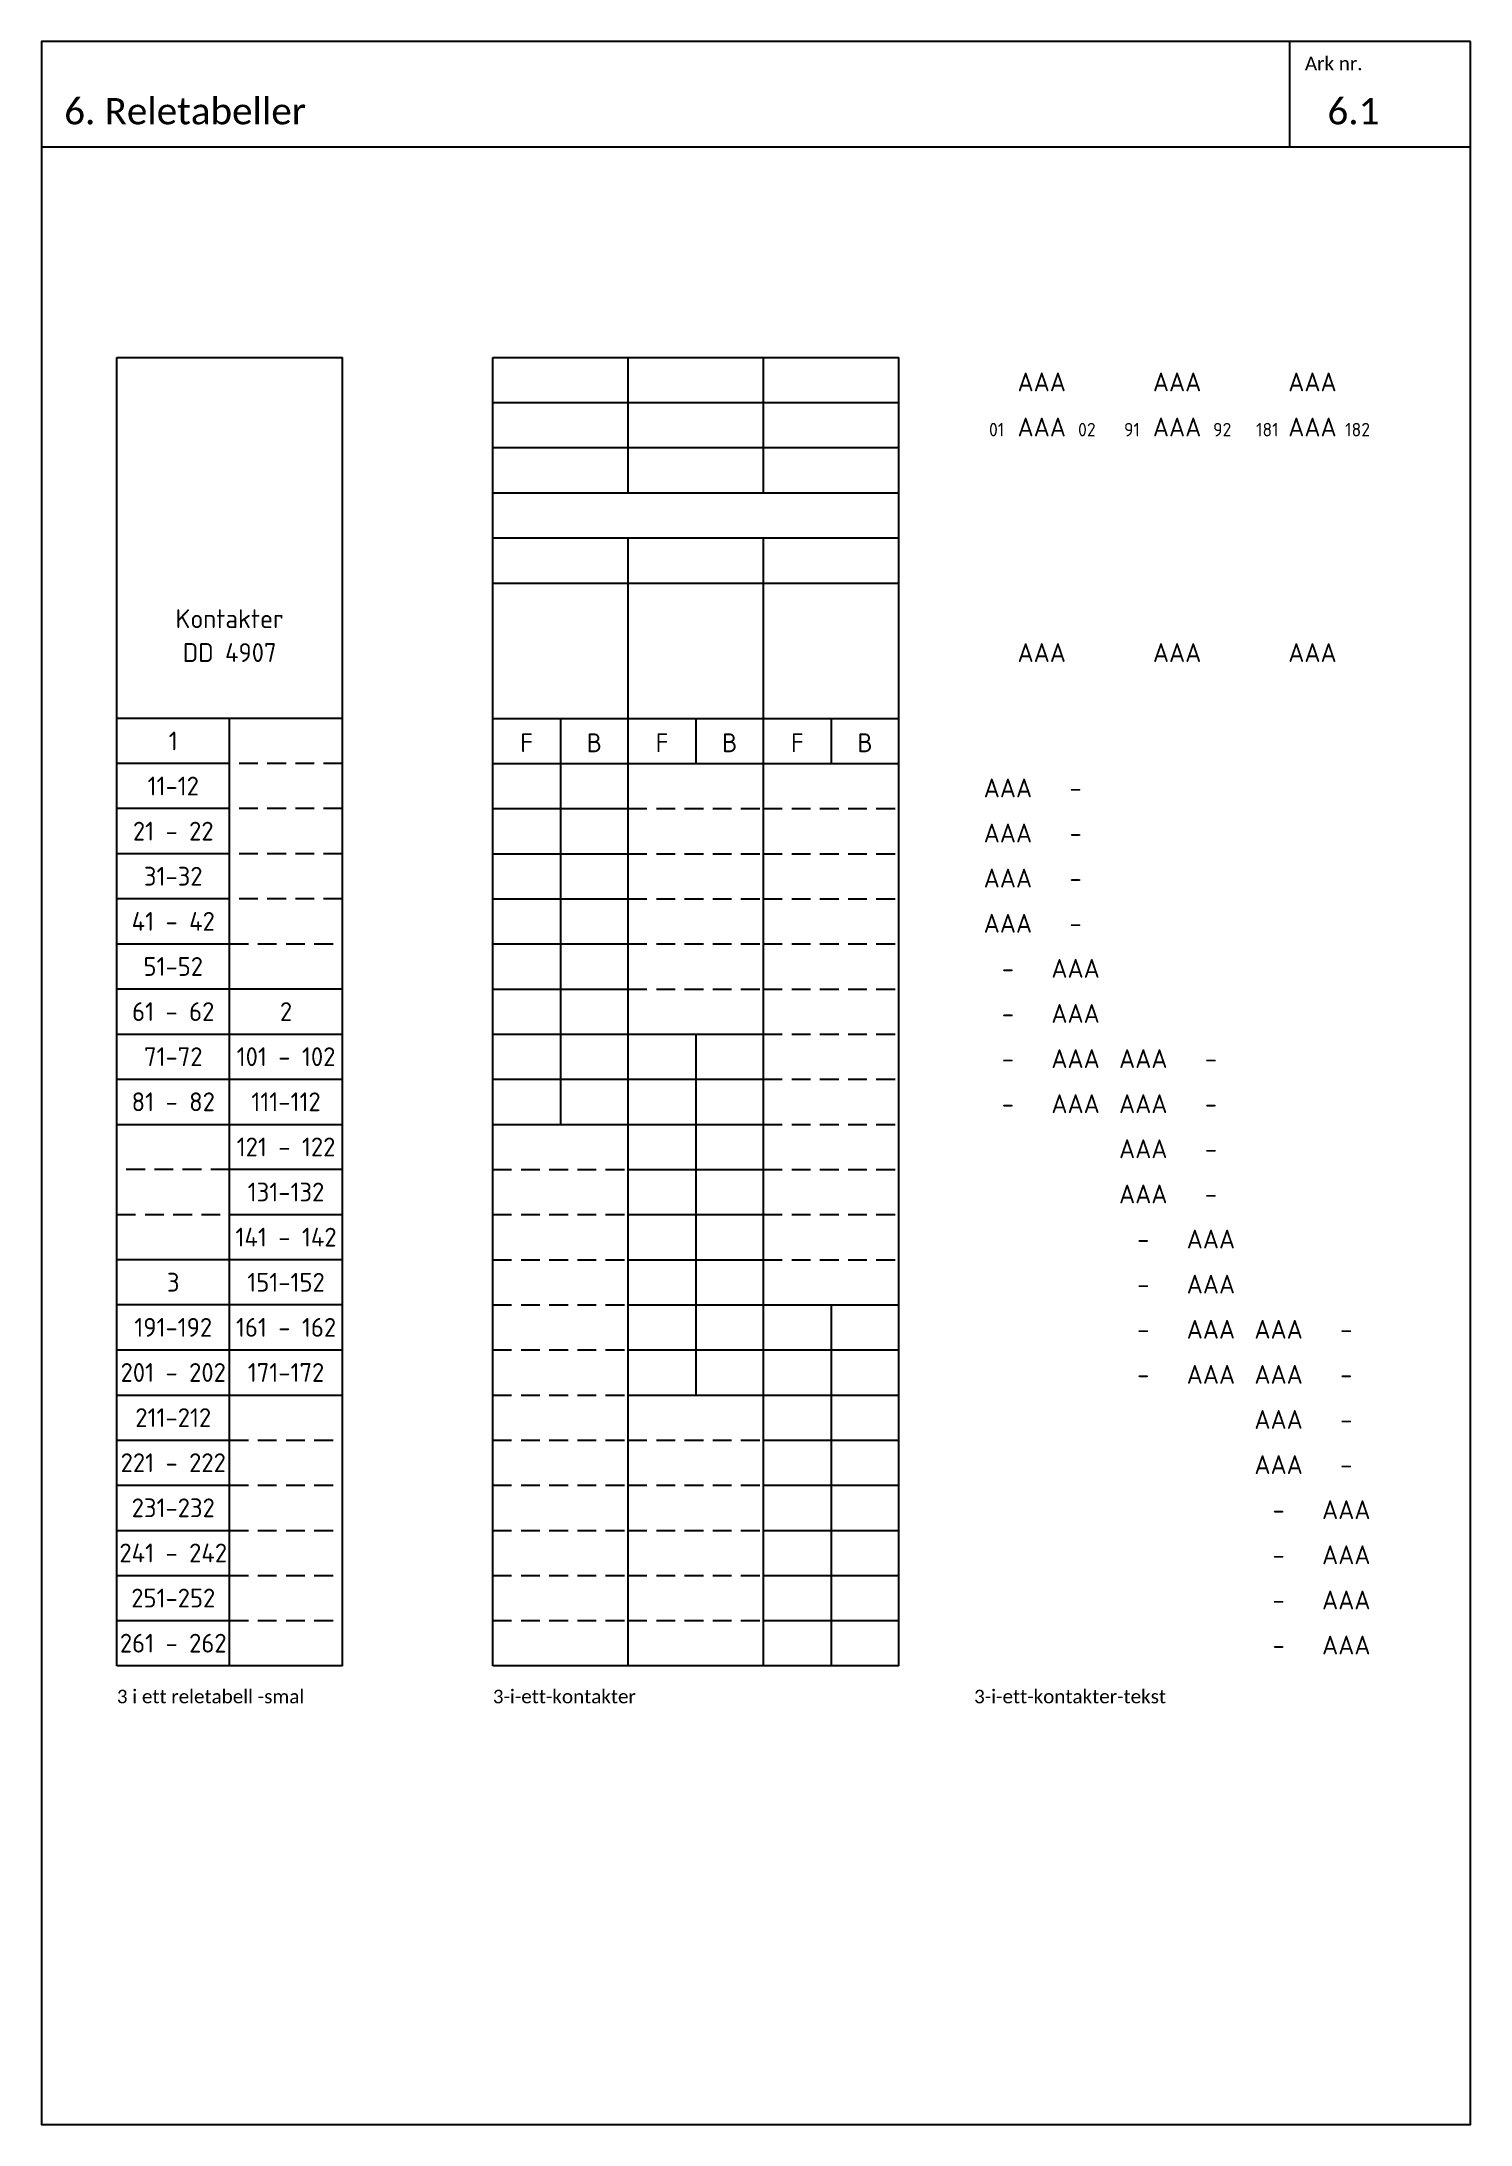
# Model space of a CAD drawing. Extents: x -220 to 1240, y -2179 to 277.
# Drawn here: x 0 to 190, y -1842 to -1565 of the extents above; entities that cross this region are included whole.
import ezdxf
from ezdxf.enums import TextEntityAlignment as Align

# ---------------------------------------------------------------- set-up
doc = ezdxf.new("R2010")
doc.units = 0
doc.linetypes.add('HIDDENX10', pattern=[3.75, 2.5, -1.25])
doc.linetypes.add('SOLID', pattern=[0])
for name, color, linetype in [('RAMME', 5, 'Continuous'), ('RAMME SYMBOLER', 4, 'Continuous'), ('RAMME TEKST', 7, 'Continuous'), ('Sig-komponenter', 2, 'Continuous'), ('SIG-TABELL', 2, 'Continuous'), ('SIG-TABELLRAMME', 5, 'Continuous'), ('SIG-TEKST', 7, 'Continuous'), ('TABELL-LINJER', 2, 'Continuous'), ('TITT-TEKST25', 2, 'Continuous')]:
    doc.layers.add(name, color=color, linetype=linetype)
doc.styles.add('Calibri', font='calibri.ttf')
doc.styles.add('ISO18', font='ISO3098.SHX', dxfattribs={"width": 0.85, "height": 1.8})
doc.styles.add('ISO25', font='iso3098.shx', dxfattribs={"height": 2.5})

msp = doc.modelspace()

# ---------------------------------------------------------------- texts
at = {"layer": 'RAMME TEKST', "linetype": 'ByBlock', "style": 'Calibri'}
for s, height, p in [('Ark nr.', 1.8, (168, -1568.8)), ('6. Reletabeller', 3.5, (3, -1576)), ('6.1', 3.5, (171, -1576)), ('3 i ett reletabell -smal', 1.8, (10, -1786)), ('3-i-ett-kontakter', 1.8, (60, -1786)), ('3-i-ett-kontakter-tekst', 1.8, (124, -1786))]:
    msp.add_text(s, height=height, dxfattribs=at).set_placement(p)

# ---------------------------------------------------------------- blocks, each defined once
blk = doc.blocks.new('3 i ett reletabell -smal')
at = {"layer": 'Sig-komponenter', "color": 2, "linetype": 'SOLID'}
for p, q in [((0, 42), (30, 42)), ((0, 36), (15, 36))]:
    blk.add_line(p, q, dxfattribs=at)
at = {"layer": 'Sig-komponenter', "color": 5, "linetype": 'SOLID'}
blk.add_line((15, 36), (30, 36), dxfattribs=at)
at = {"layer": 'Sig-komponenter', "color": 2, "linetype": 'SOLID'}
for points in [[(0, 30), (15, 30)], [(0, 24), (15, 24)], [(0, 18), (15, 18)], [(0, 12), (15, 12)], [(0, 6), (15, 6)]]:
    blk.add_lwpolyline(points, dxfattribs=at)
at = {"layer": 'Sig-komponenter', "color": 4, "linetype": 'HIDDENX10'}
for points in [[(15, 30), (30, 30)], [(15, 24), (30, 24)], [(15, 18), (30, 18)], [(15, 12), (30, 12)], [(15, 6), (30, 6)]]:
    blk.add_lwpolyline(points, dxfattribs=at)
at = {"layer": 'SIG-TABELLRAMME'}
for p, q in [((0, 0), (0, 174)), ((0, 174), (30, 174)), ((30, 0), (30, 174)), ((15, 0), (15, 126)), ((30, 0), (0, 0))]:
    blk.add_line(p, q, dxfattribs=at)
at = {"layer": 'TABELL-LINJER', "color": 5}
for p, q in [((30, 126), (0, 126)), ((15, 120), (0, 120)), ((30, 90), (15, 90)), ((15, 84), (30, 84)), ((0, 72), (15, 72)), ((15, 54), (0, 54)), ((15, 48), (0, 48))]:
    blk.add_line(p, q, dxfattribs=at)
at = {"layer": 'TABELL-LINJER', "color": 4, "linetype": 'HIDDENX10'}
for p, q in [((30, 120), (15, 120)), ((30, 114), (15, 114)), ((30, 108), (15, 108)), ((30, 102), (15, 102)), ((15, 96), (30, 96)), ((15, 66), (0, 66)), ((0, 60), (15, 60))]:
    blk.add_line(p, q, dxfattribs=at)
at = {"layer": 'TABELL-LINJER'}
for p, q in [((15, 114), (0, 114)), ((15, 108), (0, 108)), ((15, 102), (0, 102)), ((0, 96), (15, 96)), ((15, 90), (0, 90)), ((0, 84), (15, 84)), ((0, 78), (30, 78)), ((15, 72), (30, 72)), ((30, 66), (15, 66)), ((15, 60), (30, 60)), ((30, 54), (15, 54)), ((30, 48), (15, 48))]:
    blk.add_line(p, q, dxfattribs=at)
at = {"layer": 'TITT-TEKST25', "char_height": 2.5, "attachment_point": 5, "style": 'ISO25'}
for s, insert, width in [('Kontakter', (15, 139.25), 30), ('DD 4907', (15, 134.75), 30), ('{\\Fiso3098.shx;1}', (7.5, 123), 15), ('{\\Fiso3098.shx;11-12}', (7.5, 117), 15), ('{\\Fiso3098.shx;21 - 22}', (7.5, 111), 15), ('{\\Fiso3098.shx;31-32}', (7.5, 105), 15), ('{\\Fiso3098.shx;41 - 42}', (7.5, 99), 15), ('{\\Fiso3098.shx;51-52}', (7.5, 93), 15), ('{\\Fiso3098.shx;61 - 62}', (7.5, 87), 15), ('{\\Fiso3098.shx;2}', (22.5, 87), 15), ('{\\Fiso3098.shx;71-72}', (7.5, 81), 15), ('{\\Fiso3098.shx;101 - 102}', (22.5, 81), 15), ('{\\Fiso3098.shx;81 - 82}', (7.5, 75), 15), ('{\\Fiso3098.shx;111-112}', (22.5, 75), 15), ('{\\Fiso3098.shx;121 - 122}', (22.5, 69), 15), ('{\\Fiso3098.shx;131-132}', (22.5, 63), 15), ('{\\Fiso3098.shx;141 - 142}', (22.5, 57), 15), ('{\\Fiso3098.shx;3}', (7.5, 51), 15), ('{\\Fiso3098.shx;151-152}', (22.5, 51), 15), ('{\\Fiso3098.shx;191-192}', (7.5, 45), 15), ('{\\Fiso3098.shx;161 - 162}', (22.5, 45), 15), ('{\\Fiso3098.shx;201 - 202}', (7.5, 39), 15), ('{\\Fiso3098.shx;171-172}', (22.5, 39), 15), ('{\\Fiso3098.shx;211-212}', (7.5, 33), 15), ('{\\Fiso3098.shx;221 - 222}', (7.5, 27), 15), ('{\\Fiso3098.shx;231-232}', (7.5, 21), 15), ('{\\Fiso3098.shx;241 - 242}', (7.5, 15), 15), ('{\\Fiso3098.shx;251-252}', (7.5, 9), 15), ('{\\Fiso3098.shx;261 - 262}', (7.5, 3), 15)]:
    blk.add_mtext(s, dxfattribs=dict(at, insert=insert, width=width))
blk = doc.blocks.new('3-i-ett-kontakter')
at = {"layer": 'SIG-TABELL', "linetype": 'Continuous'}
for p, q in [((0, -6), (18, -6)), ((18, -6), (36, -6)), ((36, -6), (54, -6)), ((0, -12), (18, -12)), ((18, -12), (36, -12)), ((36, -12), (54, -12)), ((0, -18), (18, -18)), ((18, -18), (36, -18)), ((36, -18), (54, -18)), ((0, -24), (18, -24)), ((18, -24), (36, -24)), ((36, -24), (54, -24)), ((0, -30), (18, -30)), ((18, -30), (36, -30)), ((36, -30), (54, -30)), ((0, -48), (18, -48)), ((9, -48), (9, -102)), ((18, -48), (36, -48)), ((27, -48), (27, -54)), ((36, -48), (54, -48)), ((45, -48), (45, -54)), ((0, -54), (18, -54)), ((18, -54), (36, -54)), ((36, -54), (54, -54)), ((0, -60), (18, -60)), ((0, -66), (18, -66)), ((0, -72), (18, -72)), ((0, -78), (18, -78)), ((0, -84), (18, -84)), ((0, -90), (18, -90)), ((27, -90), (27, -138)), ((0, -96), (18, -96)), ((18, -96), (36, -96)), ((18, -102), (36, -102)), ((18, -108), (36, -108)), ((18, -114), (36, -114)), ((18, -120), (36, -120)), ((18, -126), (36, -126)), ((45, -126), (45, -174)), ((18, -132), (36, -132)), ((36, -132), (54, -132)), ((36, -138), (54, -138)), ((36, -144), (54, -144)), ((36, -150), (54, -150)), ((36, -156), (54, -156)), ((36, -162), (54, -162)), ((36, -168), (54, -168))]:
    blk.add_line(p, q, dxfattribs=at)
at = {"layer": 'SIG-TABELL', "color": 4, "linetype": 'HIDDENX10'}
for p, q in [((36, -54), (54, -54)), ((18, -60), (36, -60)), ((36, -60), (54, -60)), ((18, -66), (36, -66)), ((36, -66), (54, -66)), ((18, -72), (36, -72)), ((36, -72), (54, -72)), ((18, -78), (36, -78)), ((36, -78), (54, -78)), ((18, -84), (36, -84)), ((36, -84), (54, -84)), ((36, -90), (54, -90)), ((36, -96), (54, -96)), ((36, -102), (54, -102)), ((0, -108), (18, -108)), ((36, -108), (54, -108)), ((0, -114), (18, -114)), ((36, -114), (54, -114)), ((0, -120), (18, -120)), ((36, -120), (54, -120)), ((0, -126), (18, -126)), ((0, -132), (18, -132)), ((0, -138), (18, -138)), ((0, -144), (18, -144)), ((18, -144), (36, -144)), ((0, -150), (18, -150)), ((18, -150), (36, -150)), ((0, -156), (18, -156)), ((18, -156), (36, -156)), ((0, -162), (18, -162)), ((18, -162), (36, -162)), ((0, -168), (18, -168)), ((18, -168), (36, -168))]:
    blk.add_line(p, q, dxfattribs=at)
at = {"layer": 'SIG-TABELLRAMME', "linetype": 'Continuous'}
for p, q in [((18, -90), (36, -90)), ((0, -102), (18, -102)), ((36, -126), (54, -126)), ((18, -138), (36, -138))]:
    blk.add_line(p, q, dxfattribs=at)
for points in [[(0, -174), (0, 0)], [(0, 0), (18, 0)], [(18, 0), (36, 0)], [(18, -18), (18, 0)], [(18, -18), (18, 0)], [(36, 0), (54, 0)], [(36, -18), (36, 0)], [(36, -18), (36, 0)], [(54, -174), (54, 0)], [(18, -174), (18, -24)], [(18, -174), (18, -24)], [(36, -174), (36, -24)], [(36, -174), (36, -24)], [(18, -174), (0, -174)], [(36, -174), (18, -174)], [(54, -174), (36, -174)]]:
    blk.add_lwpolyline(points, dxfattribs=at)
at = {"layer": 'SIG-TEKST', "color": 2, "style": 'ISO25'}
for s, p in [('F', (4.5, -52.5)), ('B', (13.5, -52.5)), ('F', (22.5, -52.5)), ('B', (31.5, -52.5)), ('F', (40.5, -52.5)), ('B', (49.5, -52.5))]:
    blk.add_text(s, height=2.5, dxfattribs=at).set_placement(p, align=Align.CENTER)
blk = doc.blocks.new('3-i-ett-kontakter-tekst')
at = {"layer": 'SIG-TEKST', "color": 2, "style": 'ISO25'}
for s, p in [('AAA', (9, -4.5)), ('AAA', (27, -4.5)), ('AAA', (45, -4.5)), ('AAA', (9, -10.5)), ('AAA', (27, -10.5)), ('AAA', (45, -10.5)), ('AAA', (9, -40.5)), ('AAA', (27, -40.5)), ('AAA', (45, -40.5)), ('AAA', (4.5, -58.5)), ('-', (13.5, -58.5)), ('AAA', (4.5, -64.5)), ('-', (13.5, -64.5)), ('AAA', (4.5, -70.5)), ('-', (13.5, -70.5)), ('AAA', (4.5, -76.5)), ('-', (13.5, -76.5)), ('AAA', (13.5, -82.5)), ('-', (4.5, -82.5)), ('-', (4.5, -88.5)), ('AAA', (13.5, -88.5)), ('-', (4.5, -94.5)), ('AAA', (13.5, -94.5)), ('AAA', (22.5, -94.5)), ('-', (31.5, -94.5)), ('-', (4.5, -100.5)), ('AAA', (13.5, -100.5)), ('AAA', (22.5, -100.5)), ('-', (31.5, -100.5)), ('AAA', (22.5, -106.5)), ('-', (31.5, -106.5)), ('AAA', (22.5, -112.5)), ('-', (31.5, -112.5)), ('AAA', (31.5, -118.5)), ('-', (22.5, -118.5)), ('-', (22.5, -124.5)), ('AAA', (31.5, -124.5)), ('-', (22.5, -130.5)), ('AAA', (31.5, -130.5)), ('AAA', (40.5, -130.5)), ('-', (49.5, -130.5)), ('-', (22.5, -136.5)), ('AAA', (31.5, -136.5)), ('AAA', (40.5, -136.5)), ('-', (49.5, -136.5)), ('AAA', (40.5, -142.5)), ('-', (49.5, -142.5)), ('AAA', (40.5, -148.5)), ('-', (49.5, -148.5)), ('AAA', (49.5, -154.5)), ('-', (40.5, -154.5)), ('-', (40.5, -160.5)), ('AAA', (49.5, -160.5)), ('-', (40.5, -166.5)), ('AAA', (49.5, -166.5)), ('-', (40.5, -172.5)), ('AAA', (49.5, -172.5))]:
    blk.add_text(s, height=2.5, dxfattribs=at).set_placement(p, align=Align.CENTER)
at = {"layer": 'SIG-TEKST', "color": 4, "style": 'ISO18'}
for s, p in [('01', (3, -10.5)), ('02', (15, -10.5)), ('91', (21, -10.5)), ('92', (33, -10.5)), ('181', (39, -10.5)), ('182', (51, -10.5))]:
    blk.add_text(s, height=1.8, dxfattribs=at).set_placement(p, align=Align.CENTER)

# ---------------------------------------------------------------- linework, layer by layer
at = {"layer": 'RAMME'}
msp.add_lwpolyline([(190, -1565), (0, -1565), (0, -1842), (190, -1842)], close=True, dxfattribs=at)
msp.add_lwpolyline([(0, -1579), (190, -1579)], dxfattribs=at)
at = {"layer": 'RAMME SYMBOLER'}
msp.add_line((166, -1579), (166, -1565), dxfattribs=at)

# ---------------------------------------------------------------- block references
at = {"layer": 'Sig-komponenter'}
for name, p in [('3 i ett reletabell -smal', (10, -1781)), ('3-i-ett-kontakter', (60, -1607)), ('3-i-ett-kontakter-tekst', (124, -1607))]:
    msp.add_blockref(name, p, dxfattribs=at)

msp.set_redraw_order([(e.dxf.handle, doc.entitydb.next_handle()) for e in msp.query("TEXT MTEXT ATTDEF DIMENSION ARC_DIMENSION")])  # texts and dimensions are drawn at this point

doc.saveas('drawing.dxf')
